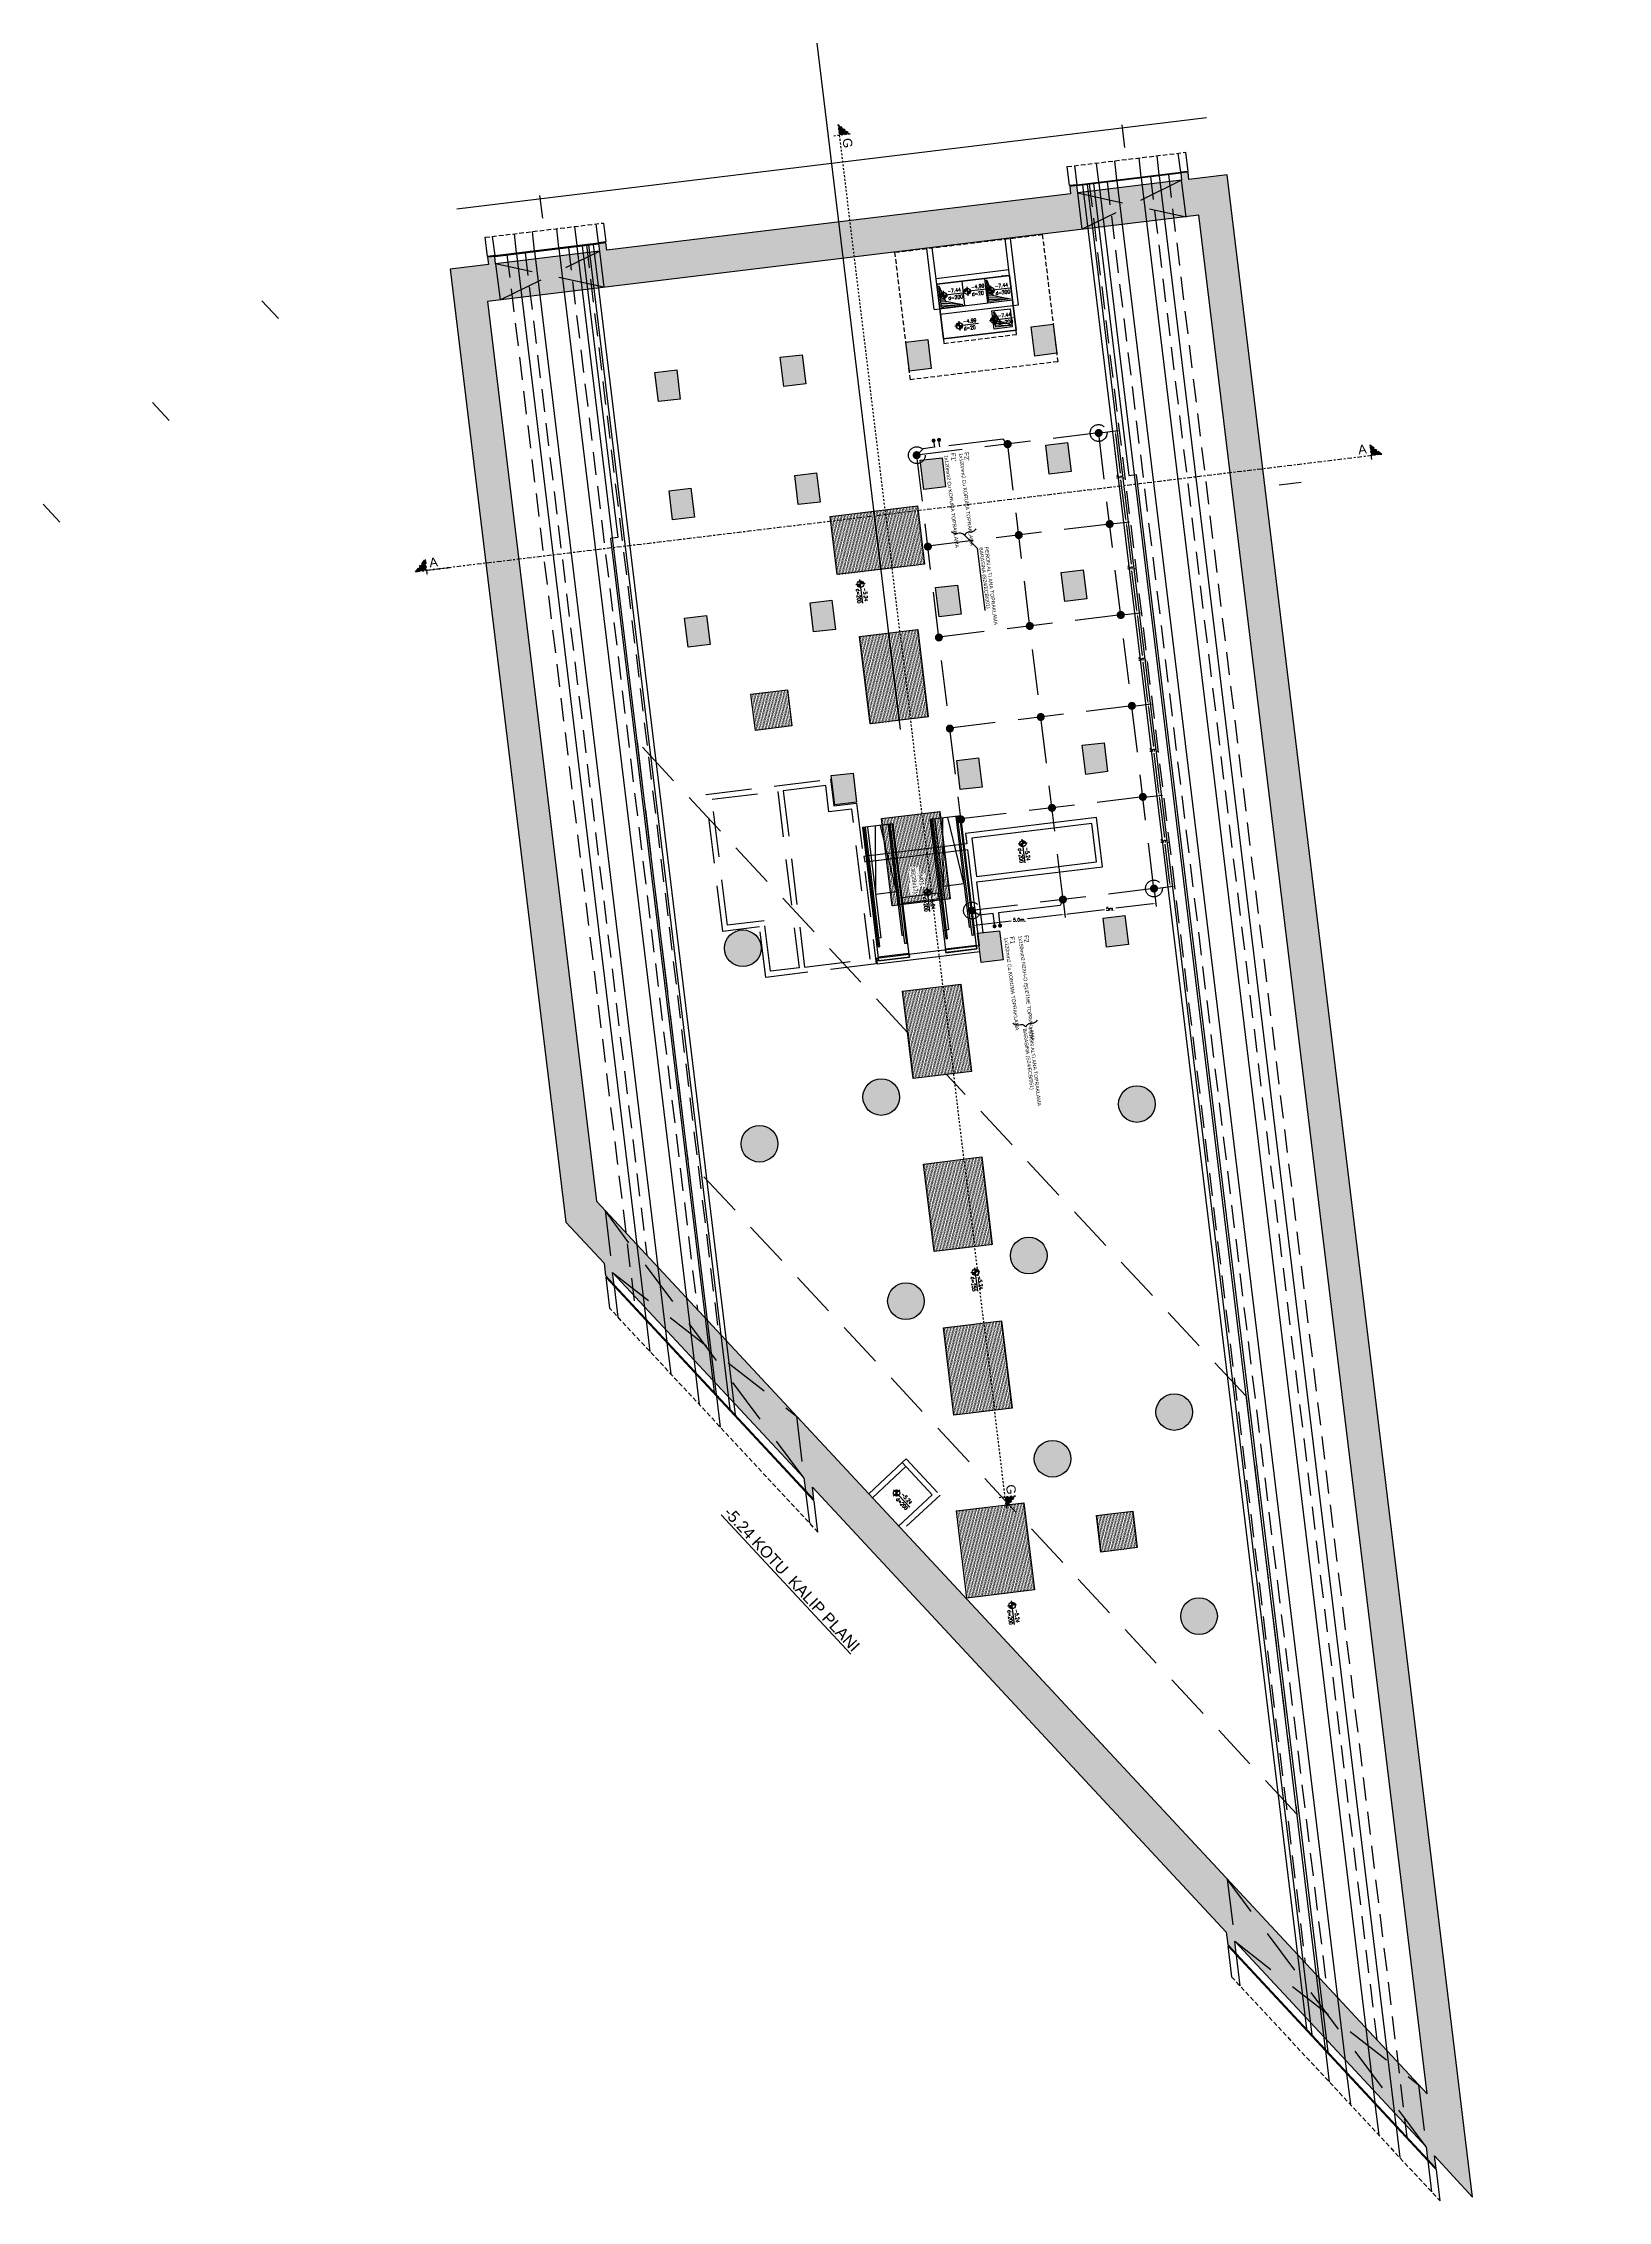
# Model space of a CAD drawing. Header units: metres. Extents: x 400413 to 400858, y 4543778 to 4544107.
# Drawn here: x 400412.5 to 400497.9, y 4543989.3 to 4544107.1 of the extents above; entities that cross this region are included whole.
import ezdxf
from ezdxf.enums import TextEntityAlignment as Align

# ---------------------------------------------------------------- set-up
doc = ezdxf.new("R2010")
doc.units = ezdxf.units.M
for name, pattern in [('CENTER', [2, 1.25, -0.25, 0.25, -0.25]), ('CIZGI', [0.4, 0.25, -0.15]), ('CONTINU', [0]), ('Dash dot dot', [1.8, 0.6, -0.4, 0, -0.4, 0, -0.4]), ('DASHDOT2', [0.5, 0.25, -0.125, 0, -0.125]), ('DASHED', [0.75, 0.5, -0.25]), ('HIDDEN', [0.375, 0.25, -0.125])]:
    doc.linetypes.add(name, pattern=pattern)
for name, color, linetype in [('boşluk prota', 2, 'Continuous'), ('boşluk taraması prota', 252, 'Continuous'), ('görünüş prota', 4, 'Continuous'), ('kesik prota', 2, 'CIZGI'), ('kesit tarama prota', 252, 'Continuous'), ('kiriş prota', 6, 'Continuous'), ('kolon prota', 1, 'Continuous'), ('kolon tarama prota', 252, 'Continuous'), ('merdiven prota', 2, 'Continuous'), ('perde prota', 1, 'Continuous'), ('PRT-AL-TUNEL_EKSENI', 14, 'DASHDOT2'), ('PRT-EL-EL1', 2, 'Continuous'), ('PRT-EL-PRZ', 43, 'Continuous'), ('prt-s-taxis', 7, 'Continuous'), ('skesit prota', 7, 'Continuous'), ('st-s_kolon tarama', 252, 'Continuous'), ('st-s_level (kot)', 6, 'Continuous'), ('st-s_levelmark (kot işareti)', 4, 'Continuous'), ('st_s_ölçü', 4, 'Continuous'), ('temel prota', 6, 'Continuous'), ('tkesit prota', 7, 'Continuous'), ('tplan prota', 7, 'Continuous'), ('YP-EL-EL1', 2, 'Continuous'), ('YP-EL-topraklama', 1, 'Continuous')]:
    doc.layers.add(name, color=color, linetype=linetype)
doc.styles.add('Arial', font='arial.ttf')
doc.styles.add('OLCU', font='romanstw.shx')
doc.styles.add('PRT-MI-a_Arial', font='arial.ttf', dxfattribs={"height": 30})
doc.styles.add('PRT-MI-a_Arial-100(250)', font='arial.ttf', dxfattribs={"height": 25})
doc.styles.get("Standard").update_dxf_attribs({"font": 'simplex.shx'})
doc.styles.add('Y1', font='arial.ttf', dxfattribs={"width": 0.8, "height": 40})
doc.dimstyles.get("Standard").update_dxf_attribs({"dimtxt": 0.18, "dimasz": 0.18, "dimexe": 0.18, "dimexo": 0.0625, "dimgap": 0.09, "dimtad": 0, "dimtih": 1, "dimtoh": 1, "dimdec": 4, "dimzin": 0, "dimdsep": 46, "dimtxsty": 'Standard', "dimcen": 0.09, "dimadec": 0, "dimazin": 0, "dimtfac": 1, "dimtdec": 4, "dimtofl": 0, "dimtmove": 0, "dimatfit": 3, "dimfxl": 1, "dimtolj": 1, "dimtzin": 0, "dimarcsym": 0})
pattern_1 = [(276.92399, (400442.53656, 4544096.09206), (0.08358054, -0.0298292), [0, -0.079375])]

# ---------------------------------------------------------------- blocks, each defined once
blk = doc.blocks.new('yürüyen mer 1')
at = {"color": 253}
blk.add_lwpolyline([(-120, 35), (-120, 205)], dxfattribs=at)
at = {"layer": 'st_s_ölçü', "color": 252, "ltscale": 0.1}
blk.add_line((-831, 205), (-831, 35), dxfattribs=at)
for points in [[(-120, 205), (-852, 205), (-852, 35), (-120, 35)], [(-120, 197), (-776, 197), (-776, 188), (-120, 188)], [(-729, 205), (-729, 197)], [(-120, 177), (-729, 177), (-729, 188)], [(-120, 135), (-489, 177), (-489, 62), (-120, 105)], [(-120, 42), (-776, 42), (-776, 52), (-120, 52)], [(-120, 62), (-729, 62), (-729, 52)], [(-729, 35), (-729, 42)]]:
    blk.add_lwpolyline(points, dxfattribs=at)
blk = doc.blocks.new('PLAN_KOT')
at = {"layer": 'st-s_levelmark (kot işareti)'}
h = blk.add_hatch(color=256, dxfattribs=at)
h.paths.add_polyline_path([(0, 18, 0.414214), (-18, 0), (0, 0)])
h.paths.add_polyline_path([(18, 0), (0, 0), (0, -18, 0.414214)])
for p, q in [((105, 0), (-25, 0)), ((0, 25), (0, -25))]:
    blk.add_line(p, q, dxfattribs=at)
blk.add_circle((0, 0), 17.5, dxfattribs=at)
at = {"layer": 'st-s_level (kot)', "color": 6, "style": 'OLCU', "width": 0.8}
for tag, p in [('KOT', (23, 10)), ('DÖŞEME_KALINLIĞI', (23, -28))]:
    blk.add_attdef(tag, p, '', height=20, dxfattribs=at)
blk = doc.blocks.new('Stair_Anotation')
at = {"color": 0, "style": 'PRT-MI-a_Arial'}
blk.add_attdef('M.ADI', text='', height=0.2, dxfattribs=at).set_placement((0, 0), align=Align.BOTTOM_CENTER)
blk.add_attdef('BAS.SAYI-(EN-RIHT)', text='', height=0.2, dxfattribs=at).set_placement((0, -0.08), align=Align.TOP_CENTER)
blk = doc.blocks.new('*D78')
at = {"layer": 'Defpoints', "color": 0, "transparency": 16777216}
for p in [(400473.14, 4544060.94), (400468.18, 4544060.34), (400468.28, 4544059.53)]:
    blk.add_point(p, dxfattribs=at)
at = {"layer": 'PRT-EL-PRZ', "color": 0, "lineweight": -2, "transparency": 16777216}
for p, q in [((400473.15, 4544060.88), (400473.26, 4544059.95)), ((400468.19, 4544060.28), (400468.3, 4544059.35)), ((400468.46, 4544059.55), (400470.45, 4544059.79)), ((400473.06, 4544060.11), (400471.07, 4544059.87))]:
    blk.add_line(p, q, dxfattribs=at)
at = {"layer": 'PRT-EL-PRZ', "color": 0, "transparency": 16777216}
for points in [[(400468.45, 4544059.58), (400468.46, 4544059.52), (400468.28, 4544059.53)], [(400473.06, 4544060.14), (400473.07, 4544060.08), (400473.24, 4544060.13)]]:
    blk.add_solid(points, dxfattribs=at)
at = {"layer": 'PRT-EL-PRZ', "color": 0, "transparency": 16777216, "insert": (400470.76, 4544059.83), "char_height": 0.18, "attachment_point": 5}
blk.add_mtext('\\A1;5m.', dxfattribs=at)
blk = doc.blocks.new('*D79')
at = {"layer": 'Defpoints', "color": 0, "transparency": 16777216}
for p in [(400470.73, 4544080.83), (400471.33, 4544075.86), (400472.22, 4544075.97)]:
    blk.add_point(p, dxfattribs=at)
at = {"layer": 'PRT-EL-PRZ', "color": 0, "lineweight": -2, "transparency": 16777216}
for p, q in [((400470.79, 4544080.84), (400471.8, 4544080.96)), ((400471.64, 4544080.76), (400471.9, 4544078.64)), ((400472.2, 4544076.15), (400471.94, 4544078.28)), ((400471.39, 4544075.87), (400472.4, 4544075.99))]:
    blk.add_line(p, q, dxfattribs=at)
at = {"layer": 'PRT-EL-PRZ', "color": 0, "transparency": 16777216}
for points in [[(400471.67, 4544080.77), (400471.61, 4544080.76), (400471.62, 4544080.94)], [(400472.23, 4544076.15), (400472.17, 4544076.14), (400472.22, 4544075.97)]]:
    blk.add_solid(points, dxfattribs=at)
at = {"layer": 'PRT-EL-PRZ', "color": 0, "transparency": 16777216, "insert": (400471.92, 4544078.46), "char_height": 0.18, "attachment_point": 5}
blk.add_mtext('\\A1;5m.', dxfattribs=at)
blk = doc.blocks.new('*D80')
at = {"layer": 'Defpoints', "color": 0, "transparency": 16777216}
for p in [(400472.54, 4544065.91), (400473.14, 4544060.94), (400474.03, 4544061.05)]:
    blk.add_point(p, dxfattribs=at)
at = {"layer": 'PRT-EL-PRZ', "color": 0, "lineweight": -2, "transparency": 16777216}
for p, q in [((400472.6, 4544065.92), (400473.61, 4544066.04)), ((400473.45, 4544065.84), (400473.71, 4544063.72)), ((400474.01, 4544061.23), (400473.75, 4544063.36)), ((400473.2, 4544060.95), (400474.21, 4544061.07))]:
    blk.add_line(p, q, dxfattribs=at)
at = {"layer": 'PRT-EL-PRZ', "color": 0, "transparency": 16777216}
for points in [[(400473.48, 4544065.85), (400473.42, 4544065.84), (400473.43, 4544066.02)], [(400474.04, 4544061.23), (400473.98, 4544061.23), (400474.03, 4544061.05)]]:
    blk.add_solid(points, dxfattribs=at)
at = {"layer": 'PRT-EL-PRZ', "color": 0, "transparency": 16777216, "insert": (400473.73, 4544063.54), "char_height": 0.18, "attachment_point": 5}
blk.add_mtext('\\A1;5m.', dxfattribs=at)
blk = doc.blocks.new('*D81')
at = {"layer": 'Defpoints', "color": 0, "transparency": 16777216}
for p in [(400471.33, 4544075.86), (400472.83, 4544071), (400471.93, 4544070.89)]:
    blk.add_point(p, dxfattribs=at)
at = {"layer": 'PRT-EL-PRZ', "color": 0, "lineweight": -2, "transparency": 16777216}
for p, q in [((400471.39, 4544075.87), (400472.4, 4544075.99)), ((400472.24, 4544075.79), (400472.5, 4544073.66)), ((400472.8, 4544071.17), (400472.55, 4544073.3)), ((400472, 4544070.9), (400473, 4544071.02))]:
    blk.add_line(p, q, dxfattribs=at)
at = {"layer": 'PRT-EL-PRZ', "color": 0, "transparency": 16777216}
for points in [[(400472.27, 4544075.79), (400472.21, 4544075.79), (400472.22, 4544075.97)], [(400472.83, 4544071.18), (400472.77, 4544071.17), (400472.83, 4544071)]]:
    blk.add_solid(points, dxfattribs=at)
at = {"layer": 'PRT-EL-PRZ', "color": 0, "transparency": 16777216, "insert": (400472.52, 4544073.48), "char_height": 0.18, "attachment_point": 5}
blk.add_mtext('\\A1;5m.', dxfattribs=at)
blk = doc.blocks.new('*D82')
at = {"layer": 'Defpoints', "color": 0, "transparency": 16777216}
for p in [(400471.93, 4544070.89), (400472.54, 4544065.91), (400473.43, 4544066.02)]:
    blk.add_point(p, dxfattribs=at)
at = {"layer": 'PRT-EL-PRZ', "color": 0, "lineweight": -2, "transparency": 16777216}
for p, q in [((400472, 4544070.9), (400473, 4544071.02)), ((400472.85, 4544070.82), (400473.11, 4544068.69)), ((400473.41, 4544066.2), (400473.15, 4544068.33)), ((400472.6, 4544065.92), (400473.61, 4544066.04))]:
    blk.add_line(p, q, dxfattribs=at)
at = {"layer": 'PRT-EL-PRZ', "color": 0, "transparency": 16777216}
for points in [[(400472.88, 4544070.82), (400472.82, 4544070.81), (400472.83, 4544071)], [(400473.44, 4544066.21), (400473.38, 4544066.2), (400473.43, 4544066.02)]]:
    blk.add_solid(points, dxfattribs=at)
at = {"layer": 'PRT-EL-PRZ', "color": 0, "transparency": 16777216, "insert": (400473.13, 4544068.51), "char_height": 0.18, "attachment_point": 5}
blk.add_mtext('\\A1;5m.', dxfattribs=at)
blk = doc.blocks.new('*D83')
at = {"layer": 'Defpoints', "color": 0, "transparency": 16777216}
for p in [(400463.22, 4544059.74), (400468.18, 4544060.34), (400463.31, 4544058.92)]:
    blk.add_point(p, dxfattribs=at)
at = {"layer": 'PRT-EL-PRZ', "color": 0, "lineweight": -2, "transparency": 16777216}
for p, q in [((400463.22, 4544059.67), (400463.34, 4544058.75)), ((400468.1, 4544059.51), (400466.24, 4544059.28)), ((400468.19, 4544060.28), (400468.3, 4544059.35)), ((400463.49, 4544058.95), (400465.35, 4544059.17))]:
    blk.add_line(p, q, dxfattribs=at)
at = {"layer": 'PRT-EL-PRZ', "color": 0, "transparency": 16777216}
for points in [[(400468.09, 4544059.54), (400468.1, 4544059.48), (400468.28, 4544059.53)], [(400463.49, 4544058.98), (400463.5, 4544058.92), (400463.31, 4544058.92)]]:
    blk.add_solid(points, dxfattribs=at)
at = {"layer": 'PRT-EL-PRZ', "color": 0, "transparency": 16777216, "insert": (400465.8, 4544059.23), "char_height": 0.18, "attachment_point": 5}
blk.add_mtext('\\A1;5.0m.', dxfattribs=at)
blk = doc.blocks.new('A$Cb42c5296')
at = {"layer": 'kesit tarama prota'}
h = blk.add_hatch(color=256, dxfattribs=at)
h.dxf.hatch_style = 1
h.paths.add_polyline_path([(-34, 173), (-118, 160), (-69, 125)])
h = blk.add_hatch(color=256, dxfattribs=at)
h.dxf.hatch_style = 1
h.paths.add_polyline_path([(6023, -4228), (6037, -4311), (5988, -4276)])
at = {"layer": 'skesit prota', "linetype": 'CENTER', "ltscale": 0.2}
for p, q in [((-118, 160), (-34, 173)), ((-34, 173), (-87, 100)), ((6023, -4228), (5970, -4300)), ((6037, -4311), (6023, -4228))]:
    blk.add_line(p, q, dxfattribs=at)
blk.add_lwpolyline([(-118, 160), (6037, -4311)], dxfattribs=at)
blk.add_lwpolyline([(-118, 160), (6037, -4311)], dxfattribs=at)
at = {"layer": 'tkesit prota', "style": 'Arial'}
for p in [(-44, 125), (5944, -4226)]:
    blk.add_text('G', height=50, rotation=324, dxfattribs=at).set_placement(p)
blk = doc.blocks.new('*D84')
at = {"layer": 'Defpoints', "color": 0, "transparency": 16777216}
for p in [(400470.12, 4544085.8), (400470.73, 4544080.83), (400471.62, 4544080.94)]:
    blk.add_point(p, dxfattribs=at)
at = {"layer": 'PRT-EL-PRZ', "color": 0, "lineweight": -2, "transparency": 16777216}
for p, q in [((400470.19, 4544085.8), (400471.19, 4544085.93)), ((400471.04, 4544085.73), (400471.3, 4544083.6)), ((400471.6, 4544081.12), (400471.34, 4544083.24)), ((400470.79, 4544080.84), (400471.8, 4544080.96))]:
    blk.add_line(p, q, dxfattribs=at)
at = {"layer": 'PRT-EL-PRZ', "color": 0, "transparency": 16777216}
for points in [[(400471.07, 4544085.73), (400471.01, 4544085.72), (400471.02, 4544085.91)], [(400471.63, 4544081.12), (400471.57, 4544081.12), (400471.62, 4544080.94)]]:
    blk.add_solid(points, dxfattribs=at)
at = {"layer": 'PRT-EL-PRZ', "color": 0, "transparency": 16777216, "insert": (400471.32, 4544083.42), "char_height": 0.18, "attachment_point": 5}
blk.add_mtext('\\A1;5m.', dxfattribs=at)

msp = doc.modelspace()

# ---------------------------------------------------------------- hatches: boundary and pattern name
at = {"layer": 'boşluk taraması prota', "ltscale": 2}
h = msp.add_hatch(dxfattribs=at)
h.set_pattern_fill('ANSI31', color=256, scale=0.03, angle=312.924, style=0)
h.set_pattern_definition([(357.923994, (399677.05333, 4544277.82387), (0.003450452, 0.095187483), [])])
h.paths.add_polyline_path([(400461.76, 4544093), (400462.67, 4544092.82), (400461.54, 4544092.67), (400461.4, 4544093.83)])
h = msp.add_hatch(dxfattribs=at)
h.set_pattern_fill('ANSI31', color=256, scale=0.03, angle=312.924, style=0)
h.set_pattern_definition([(357.923994, (399679.65918, 4544278.14032), (0.003450452, 0.095187483), [])])
h.paths.add_polyline_path([(400464.37, 4544093.31), (400465.27, 4544093.13), (400464.14, 4544092.98), (400464, 4544094.15)])
h = msp.add_hatch(dxfattribs=at)
h.set_pattern_fill('ANSI31', color=256, scale=0.03, angle=312.924, style=0)
h.set_pattern_definition([(357.923994, (399680.02139, 4544276.73373), (0.003450452, 0.095187483), [])])
h.paths.add_polyline_path([(400464.73, 4544091.91), (400465.4, 4544091.68), (400464.51, 4544091.58), (400464.4, 4544092.42)])
at = {"layer": 'kesit tarama prota'}
h = msp.add_hatch(color=256, dxfattribs=at)
h.dxf.hatch_style = 1
h.paths.add_polyline_path([(400484.92, 4544085.15), (400485.58, 4544084.63), (400484.99, 4544084.56)])
h = msp.add_hatch(color=256, dxfattribs=at)
h.dxf.hatch_style = 1
h.paths.add_polyline_path([(400433.38, 4544078.9), (400432.85, 4544078.23), (400433.45, 4544078.3)])
at = {"layer": 'kolon tarama prota'}
h = msp.add_hatch(color=256, dxfattribs=at)
h.dxf.hatch_style = 1
h.paths.add_polyline_path([(400468.99, 4544098.9), (400468.94, 4544099.3), (400468.55, 4544099.25), (400468.59, 4544098.85), (400443.28, 4544095.78), (400443.23, 4544096.18), (400442.83, 4544096.13), (400442.88, 4544095.73), (400437.22, 4544095.04), (400437.18, 4544095.44), (400436.78, 4544095.39), (400436.83, 4544095), (400434.74, 4544094.74), (400441.06, 4544042.73), (400443.14, 4544040.49), (400443.22, 4544039.82), (400443.69, 4544039.32), (400443.6, 4544039.99), (400454.04, 4544028.77), (400454.12, 4544028.09), (400454.59, 4544027.6), (400454.51, 4544028.27), (400477.09, 4544003.99), (400477.17, 4544003.32), (400477.63, 4544002.82), (400477.55, 4544003.49), (400487.99, 4543992.27), (400488.07, 4543991.59), (400488.54, 4543991.09), (400488.45, 4543991.77), (400490.53, 4543989.53), (400477.13, 4544099.89), (400475.05, 4544099.64), (400475, 4544100.03), (400474.6, 4544099.99), (400474.65, 4544099.59)])
h.paths.add_polyline_path([(400488.04, 4543995.16), (400475.59, 4544097.69), (400436.77, 4544092.97), (400442.73, 4544043.87)], flags=16)
h = msp.add_hatch(color=256, dxfattribs=at)
h.dxf.hatch_style = 1
h.paths.add_polyline_path([(400467.65, 4544091.74), (400467.84, 4544090.15), (400466.65, 4544090), (400466.45, 4544091.59)])
h = msp.add_hatch(color=256, dxfattribs=at)
h.dxf.hatch_style = 1
h.paths.add_polyline_path([(400453.95, 4544090.07), (400454.14, 4544088.49), (400452.95, 4544088.34), (400452.75, 4544089.93)])
h = msp.add_hatch(color=256, dxfattribs=at)
h.dxf.hatch_style = 1
h.paths.add_polyline_path([(400460.8, 4544090.91), (400460.99, 4544089.32), (400459.8, 4544089.17), (400459.6, 4544090.76)])
h = msp.add_hatch(color=256, dxfattribs=at)
h.dxf.hatch_style = 1
h.paths.add_polyline_path([(400447.1, 4544089.24), (400447.29, 4544087.65), (400446.1, 4544087.51), (400445.9, 4544089.1)])
h = msp.add_hatch(color=256, dxfattribs=at)
h.dxf.hatch_style = 1
h.paths.add_polyline_path([(400468.43, 4544085.28), (400468.62, 4544083.7), (400467.43, 4544083.55), (400467.24, 4544085.14)])
h = msp.add_hatch(color=256, dxfattribs=at)
h.dxf.hatch_style = 1
h.paths.add_polyline_path([(400461.58, 4544084.45), (400461.77, 4544082.86), (400460.58, 4544082.72), (400460.39, 4544084.31)])
h = msp.add_hatch(color=256, dxfattribs=at)
h.dxf.hatch_style = 1
h.paths.add_polyline_path([(400447.88, 4544082.79), (400448.07, 4544081.2), (400446.88, 4544081.06), (400446.69, 4544082.64)])
h = msp.add_hatch(color=256, dxfattribs=at)
h.dxf.hatch_style = 1
h.paths.add_polyline_path([(400454.73, 4544083.62), (400454.92, 4544082.03), (400453.73, 4544081.89), (400453.54, 4544083.48)])
h = msp.add_hatch(dxfattribs=at)
h.set_pattern_fill('DOTS', color=256, scale=0.05, angle=312.924)
h.set_pattern_definition(pattern_1)
h.paths.add_polyline_path([(400460.62, 4544078.65), (400460.24, 4544081.82), (400455.47, 4544081.24), (400455.86, 4544078.07)])
h = msp.add_hatch(color=256, dxfattribs=at)
h.dxf.hatch_style = 1
h.paths.add_polyline_path([(400469.27, 4544078.34), (400469.47, 4544076.75), (400468.27, 4544076.6), (400468.08, 4544078.19)])
h = msp.add_hatch(color=256, dxfattribs=at)
h.dxf.hatch_style = 1
h.paths.add_polyline_path([(400462.42, 4544077.5), (400462.62, 4544075.92), (400461.42, 4544075.77), (400461.23, 4544077.36)])
h = msp.add_hatch(color=256, dxfattribs=at)
h.dxf.hatch_style = 1
h.paths.add_polyline_path([(400448.72, 4544075.84), (400448.92, 4544074.25), (400447.73, 4544074.11), (400447.53, 4544075.7)])
h = msp.add_hatch(color=256, dxfattribs=at)
h.dxf.hatch_style = 1
h.paths.add_polyline_path([(400455.57, 4544076.67), (400455.77, 4544075.08), (400454.57, 4544074.94), (400454.38, 4544076.53)])
h = msp.add_hatch(dxfattribs=at)
h.set_pattern_fill('DOTS', color=256, scale=0.05, angle=312.924)
h.set_pattern_definition(pattern_1)
h.paths.add_polyline_path([(400460.83, 4544070.31), (400460.25, 4544075.07), (400457.07, 4544074.69), (400457.65, 4544069.92)])
h = msp.add_hatch(color=256, dxfattribs=at)
h.dxf.hatch_style = 1
h.paths.add_polyline_path([(400470.42, 4544068.9), (400470.61, 4544067.32), (400469.42, 4544067.17), (400469.23, 4544068.76)])
h = msp.add_hatch(color=256, dxfattribs=at)
h.dxf.hatch_style = 1
h.paths.add_polyline_path([(400463.57, 4544068.07), (400463.76, 4544066.48), (400462.57, 4544066.34), (400462.38, 4544067.93)])
h = msp.add_hatch(color=256, dxfattribs=at)
h.dxf.hatch_style = 1
h.paths.add_polyline_path([(400456.72, 4544067.24), (400456.91, 4544065.65), (400455.72, 4544065.51), (400455.53, 4544067.1)])
h = msp.add_hatch(dxfattribs=at)
h.set_pattern_fill('DOTS', color=256, scale=0.05, angle=312.924)
h.set_pattern_definition(pattern_1)
h.paths.add_polyline_path([(400462.03, 4544060.38), (400461.46, 4544065.15), (400458.28, 4544064.76), (400458.86, 4544060)])
h = msp.add_hatch(color=256, dxfattribs=at)
h.dxf.hatch_style = 1
h.paths.add_polyline_path([(400471.56, 4544059.47), (400471.76, 4544057.89), (400470.56, 4544057.74), (400470.37, 4544059.33)])
h = msp.add_hatch(color=256, dxfattribs=at)
h.dxf.hatch_style = 1
edge = h.paths.add_edge_path()
edge.add_arc((400450.71, 4544057.68), 1, 312.924, 672.924)
h = msp.add_hatch(color=256, dxfattribs=at)
h.dxf.hatch_style = 1
h.paths.add_polyline_path([(400464.71, 4544058.64), (400464.91, 4544057.05), (400463.72, 4544056.91), (400463.52, 4544058.5)])
h = msp.add_hatch(dxfattribs=at)
h.set_pattern_fill('DOTS', color=256, scale=0.05, angle=312.924)
h.set_pattern_definition(pattern_1)
h.paths.add_polyline_path([(400463.18, 4544050.95), (400462.6, 4544055.72), (400459.42, 4544055.33), (400460, 4544050.57)])
h = msp.add_hatch(color=256, dxfattribs=at)
h.dxf.hatch_style = 1
edge = h.paths.add_edge_path()
edge.add_arc((400458.26, 4544049.56), 1, 312.924, 672.924)
h = msp.add_hatch(color=256, dxfattribs=at)
h.dxf.hatch_style = 1
edge = h.paths.add_edge_path()
edge.add_arc((400472.21, 4544049.18), 1, 312.924, 672.924)
h = msp.add_hatch(color=256, dxfattribs=at)
h.dxf.hatch_style = 1
edge = h.paths.add_edge_path()
edge.add_arc((400451.62, 4544047.01), 1, 312.924, 672.924)
h = msp.add_hatch(dxfattribs=at)
h.set_pattern_fill('DOTS', color=256, scale=0.05, angle=312.924)
h.set_pattern_definition(pattern_1)
h.paths.add_polyline_path([(400464.32, 4544041.52), (400463.75, 4544046.29), (400460.57, 4544045.9), (400461.15, 4544041.13)])
h = msp.add_hatch(color=256, dxfattribs=at)
h.dxf.hatch_style = 1
edge = h.paths.add_edge_path()
edge.add_arc((400466.31, 4544040.91), 1, 312.924, 672.924)
h = msp.add_hatch(color=256, dxfattribs=at)
h.dxf.hatch_style = 1
edge = h.paths.add_edge_path()
edge.add_arc((400459.61, 4544038.42), 1, 312.924, 672.924)
h = msp.add_hatch(dxfattribs=at)
h.set_pattern_fill('DOTS', color=256, scale=0.05, angle=312.924)
h.set_pattern_definition(pattern_1)
h.paths.add_polyline_path([(400465.41, 4544032.59), (400464.83, 4544037.35), (400461.65, 4544036.97), (400462.23, 4544032.2)])
h = msp.add_hatch(color=256, dxfattribs=at)
h.dxf.hatch_style = 1
edge = h.paths.add_edge_path()
edge.add_arc((400474.25, 4544032.37), 1, 312.924, 672.924)
h = msp.add_hatch(color=256, dxfattribs=at)
h.dxf.hatch_style = 1
edge = h.paths.add_edge_path()
edge.add_arc((400467.61, 4544029.82), 1, 312.924, 672.924)
h = msp.add_hatch(dxfattribs=at)
h.set_pattern_fill('DOTS', color=256, scale=0.05, angle=312.924)
h.set_pattern_definition(pattern_1)
h.paths.add_polyline_path([(400466.62, 4544022.66), (400466.04, 4544027.42), (400462.36, 4544026.98), (400462.94, 4544022.21)])
h = msp.add_hatch(color=256, dxfattribs=at)
h.dxf.hatch_style = 1
edge = h.paths.add_edge_path()
edge.add_arc((400475.6, 4544021.23), 1, 312.924, 672.924)
at = {"layer": 'st-s_kolon tarama', "ltscale": 0.001}
h = msp.add_hatch(dxfattribs=at)
h.set_pattern_fill('DOTS', color=256, scale=0.05, angle=312.924)
h.set_pattern_definition([(276.924, (400448.67714, 4544099.85599), (0.08358054, -0.0298292), [0, -0.079375])])
h.paths.add_polyline_path([(400453.38, 4544069.81), (400453.14, 4544071.79), (400451.15, 4544071.55), (400451.4, 4544069.57)])
h = msp.add_hatch(dxfattribs=at)
h.set_pattern_fill('DOTS', color=256, scale=0.05, angle=312.924)
h.set_pattern_definition([(276.92399, (400461.92401, 4544101.49428), (0.08358054, -0.0298292), [0, -0.079375])])
h.paths.add_polyline_path([(400472.22, 4544024.97), (400471.98, 4544026.96), (400470, 4544026.72), (400470.24, 4544024.73)])

# ---------------------------------------------------------------- linework, layer by layer
for p, q in [((400454.75, 4544107.08), (400459.3, 4544069.62)), ((400435.1, 4544098.04), (400476, 4544103.01))]:
    msp.add_line(p, q)
at = {"layer": 'boşluk prota', "ltscale": 0.05}
for points in [[(400461.76, 4544093), (400462.71, 4544092.81), (400461.54, 4544092.67), (400461.4, 4544093.83)], [(400464.37, 4544093.31), (400465.31, 4544093.12), (400464.14, 4544092.98), (400464, 4544094.15)], [(400464.73, 4544091.91), (400465.4, 4544091.68), (400464.51, 4544091.58), (400464.4, 4544092.42)]]:
    msp.add_lwpolyline(points, close=True, dxfattribs=at)
at = {"layer": 'görünüş prota'}
msp.add_lwpolyline([(400462.65, 4544094.09), (400463.89, 4544094.24)], dxfattribs=at)
at = {"layer": 'kesik prota', "ltscale": 10}
for points in [[(400468.99, 4544098.9), (400474.89, 4544097.6), (400474.65, 4544099.59), (400469.23, 4544096.92)], [(400437.22, 4544095.04), (400437.46, 4544093.06), (400442.88, 4544095.73), (400443.12, 4544093.75)], [(400443.19, 4544043.37), (400443.6, 4544039.99), (400453.63, 4544032.15), (400454.04, 4544028.77)], [(400477.55, 4544003.49), (400487.58, 4543995.65), (400487.99, 4543992.27), (400477.14, 4544006.87)]]:
    msp.add_lwpolyline(points, close=True, dxfattribs=at)
at = {"layer": 'kiriş prota'}
for points in [[(400461.15, 4544092.54), (400460.75, 4544095.87)], [(400461.29, 4544093.92), (400461.04, 4544095.91)], [(400465.26, 4544094.4), (400465.02, 4544096.39)], [(400465.75, 4544092.8), (400465.31, 4544096.42)], [(400465.22, 4544094.7), (400461.25, 4544094.22)], [(400465.26, 4544094.4), (400464.82, 4544094.35)]]:
    msp.add_lwpolyline(points, dxfattribs=at)
for points in [[(400461.29, 4544093.92), (400461.65, 4544090.94), (400465.62, 4544091.42), (400465.26, 4544094.4)], [(400462.65, 4544094.09), (400462.81, 4544092.75), (400461.45, 4544092.58), (400461.29, 4544093.92)], [(400463.89, 4544094.24), (400464.05, 4544092.9), (400465.42, 4544093.06), (400465.26, 4544094.4)], [(400465.29, 4544092.58), (400465.41, 4544091.59), (400464.42, 4544091.47), (400464.3, 4544092.46)]]:
    msp.add_lwpolyline(points, close=True, dxfattribs=at)
at = {"layer": 'kiriş prota', "linetype": 'HIDDEN'}
msp.add_lwpolyline([(400461.65, 4544090.94), (400461.68, 4544090.69), (400465.65, 4544091.18), (400465.62, 4544091.42)], dxfattribs=at)
at = {"layer": 'kolon prota'}
for points in [[(400467.65, 4544091.74), (400467.84, 4544090.15), (400466.65, 4544090), (400466.45, 4544091.59)], [(400453.95, 4544090.07), (400454.14, 4544088.49), (400452.95, 4544088.34), (400452.75, 4544089.93)], [(400460.8, 4544090.91), (400460.99, 4544089.32), (400459.8, 4544089.17), (400459.6, 4544090.76)], [(400447.1, 4544089.24), (400447.29, 4544087.65), (400446.1, 4544087.51), (400445.9, 4544089.1)], [(400468.43, 4544085.28), (400468.62, 4544083.7), (400467.43, 4544083.55), (400467.24, 4544085.14)], [(400461.58, 4544084.45), (400461.77, 4544082.86), (400460.58, 4544082.72), (400460.39, 4544084.31)], [(400447.88, 4544082.79), (400448.07, 4544081.2), (400446.88, 4544081.06), (400446.69, 4544082.64)], [(400454.73, 4544083.62), (400454.92, 4544082.03), (400453.73, 4544081.89), (400453.54, 4544083.48)], [(400469.27, 4544078.34), (400469.47, 4544076.75), (400468.27, 4544076.6), (400468.08, 4544078.19)], [(400462.42, 4544077.5), (400462.62, 4544075.92), (400461.42, 4544075.77), (400461.23, 4544077.36)], [(400448.72, 4544075.84), (400448.92, 4544074.25), (400447.73, 4544074.11), (400447.53, 4544075.7)], [(400455.57, 4544076.67), (400455.77, 4544075.08), (400454.57, 4544074.94), (400454.38, 4544076.53)], [(400470.42, 4544068.9), (400470.61, 4544067.32), (400469.42, 4544067.17), (400469.23, 4544068.76)], [(400463.57, 4544068.07), (400463.76, 4544066.48), (400462.57, 4544066.34), (400462.38, 4544067.93)], [(400456.72, 4544067.24), (400456.91, 4544065.65), (400455.72, 4544065.51), (400455.53, 4544067.1)], [(400471.56, 4544059.47), (400471.76, 4544057.89), (400470.56, 4544057.74), (400470.37, 4544059.33)], [(400464.71, 4544058.64), (400464.91, 4544057.05), (400463.72, 4544056.91), (400463.52, 4544058.5)]]:
    msp.add_lwpolyline(points, close=True, dxfattribs=at)
for centre in [(400450.71, 4544057.68), (400458.26, 4544049.56), (400472.21, 4544049.18), (400451.62, 4544047.01), (400466.31, 4544040.91), (400459.61, 4544038.42), (400474.25, 4544032.37), (400467.61, 4544029.82), (400475.6, 4544021.23)]:
    msp.add_circle(centre, 1, dxfattribs=at)
at = {"layer": 'kolon tarama prota', "linetype": 'HIDDEN'}
for p, q in [((400468.41, 4544100.34), (400474.87, 4544101.12)), ((400436.65, 4544096.48), (400443.1, 4544097.26))]:
    msp.add_line(p, q, dxfattribs=at)
at = {"layer": 'kolon tarama prota'}
for p, q in [((400469.99, 4544100.53), (400470.12, 4544099.49)), ((400470.98, 4544100.65), (400471.1, 4544099.61)), ((400472.31, 4544100.81), (400472.43, 4544099.77)), ((400473.29, 4544100.93), (400473.41, 4544099.89)), ((400470.13, 4544099.44), (400482.49, 4543997.59)), ((400471.11, 4544099.56), (400483.64, 4543996.36)), ((400472.44, 4544099.72), (400485.19, 4543994.69)), ((400473.42, 4544099.84), (400486.34, 4543993.46)), ((400440.54, 4544096.95), (400440.66, 4544095.92)), ((400441.52, 4544097.07), (400441.65, 4544096.03)), ((400438.23, 4544096.67), (400438.35, 4544095.63)), ((400439.21, 4544096.79), (400439.33, 4544095.75)), ((400440.67, 4544095.87), (400448.12, 4544034.55)), ((400441.65, 4544095.98), (400449.26, 4544033.32)), ((400438.36, 4544095.58), (400445.42, 4544037.46)), ((400439.34, 4544095.7), (400446.56, 4544036.22)), ((400445.43, 4544037.37), (400445.63, 4544035.68)), ((400446.57, 4544036.14), (400446.78, 4544034.45)), ((400448.13, 4544034.47), (400448.33, 4544032.78)), ((400449.27, 4544033.24), (400449.48, 4544031.55)), ((400482.5, 4543997.51), (400482.71, 4543995.82)), ((400483.65, 4543996.27), (400483.86, 4543994.59)), ((400485.2, 4543994.61), (400485.41, 4543992.92)), ((400486.35, 4543993.37), (400486.55, 4543991.68))]:
    msp.add_line(p, q, dxfattribs=at)
at = {"layer": 'kolon tarama prota', "linetype": 'HIDDEN', "ltscale": 5}
for p, q in [((400469.61, 4544099.38), (400481.4, 4544002.29)), ((400470.59, 4544099.5), (400482.55, 4544001.06)), ((400472.95, 4544099.79), (400485.3, 4543998.1)), ((400473.93, 4544099.9), (400486.94, 4543992.81)), ((400441.19, 4544095.93), (400448.23, 4544037.96)), ((400442.17, 4544096.05), (400449.37, 4544036.73)), ((400437.84, 4544095.52), (400444.82, 4544038.1)), ((400438.83, 4544095.64), (400445.47, 4544040.92))]:
    msp.add_line(p, q, dxfattribs=at)
at = {"layer": 'kolon tarama prota'}
for points in [[(400474.87, 4544101.12), (400474.99, 4544100.08), (400474.6, 4544100.04), (400474.47, 4544101.07)], [(400468.81, 4544100.39), (400468.94, 4544099.35), (400468.54, 4544099.3), (400468.41, 4544100.34)], [(400468.94, 4544099.35), (400474.6, 4544100.04)], [(400443.1, 4544097.26), (400443.23, 4544096.23), (400442.83, 4544096.18), (400442.7, 4544097.22)], [(400437.04, 4544096.53), (400437.17, 4544095.49), (400436.77, 4544095.44), (400436.65, 4544096.48)], [(400437.17, 4544095.49), (400442.83, 4544096.18)], [(400454.6, 4544027.51), (400443.23, 4544039.73)], [(400443.9, 4544037.54), (400443.7, 4544039.23), (400443.23, 4544039.73), (400443.44, 4544038.04)], [(400454.8, 4544025.82), (400454.6, 4544027.51), (400454.13, 4544028.01), (400454.34, 4544026.32)], [(400477.85, 4544001.05), (400477.64, 4544002.73), (400477.18, 4544003.23), (400477.38, 4544001.54)], [(400477.64, 4544002.73), (400488.08, 4543991.51)], [(400488.75, 4543989.32), (400488.55, 4543991.01), (400488.08, 4543991.51), (400488.29, 4543989.82)]]:
    msp.add_lwpolyline(points, dxfattribs=at)
at = {"layer": 'kolon tarama prota', "linetype": 'HIDDEN'}
for points in [[(400454.8, 4544025.82), (400443.44, 4544038.04)], [(400477.38, 4544001.54), (400488.75, 4543989.32)]]:
    msp.add_lwpolyline(points, dxfattribs=at)
at = {"layer": 'merdiven prota', "linetype": 'HIDDEN', "ltscale": 10}
for points in [[(400459.78, 4544057.35), (400459.8, 4544057.2), (400458.11, 4544057), (400458.1, 4544057.14)], [(400463.46, 4544057.79), (400463.47, 4544057.65), (400461.79, 4544057.44), (400461.77, 4544057.59)]]:
    msp.add_lwpolyline(points, dxfattribs=at)
at = {"layer": 'perde prota'}
for points in [[(400468.99, 4544098.9), (400468.94, 4544099.3), (400468.55, 4544099.25), (400468.59, 4544098.85), (400443.28, 4544095.78), (400443.23, 4544096.18), (400442.83, 4544096.13), (400442.88, 4544095.73), (400437.22, 4544095.04), (400437.18, 4544095.44), (400436.78, 4544095.39), (400436.83, 4544095), (400434.74, 4544094.74), (400441.06, 4544042.73), (400443.14, 4544040.49), (400443.22, 4544039.82), (400443.69, 4544039.32), (400443.6, 4544039.99), (400454.04, 4544028.77), (400454.12, 4544028.09), (400454.59, 4544027.6), (400454.51, 4544028.27), (400477.09, 4544003.99), (400477.17, 4544003.32), (400477.63, 4544002.82), (400477.55, 4544003.49), (400487.99, 4543992.27), (400488.07, 4543991.59), (400488.54, 4543991.09), (400488.45, 4543991.77), (400490.53, 4543989.53), (400477.13, 4544099.89), (400475.05, 4544099.64), (400475, 4544100.03), (400474.6, 4544099.99), (400474.65, 4544099.59), (400468.99, 4544098.9)], [(400468.99, 4544098.9), (400468.99, 4544098.9)], [(400437.22, 4544095.04), (400437.22, 4544095.04)], [(400437.22, 4544095.04), (400437.22, 4544095.04), (400437.22, 4544095.04)]]:
    msp.add_lwpolyline(points, dxfattribs=at)
msp.add_lwpolyline([(400488.04, 4543995.16), (400475.59, 4544097.69), (400436.77, 4544092.97), (400442.73, 4544043.87)], close=True, dxfattribs=at)
at = {"layer": 'perde prota', "linetype": 'HIDDEN', "ltscale": 10}
for points in [[(400451.96, 4544056.09), (400451.62, 4544058.85), (400449.61, 4544058.6), (400448.7, 4544066.07), (400455.5, 4544066.9), (400455.68, 4544065.45), (400456.92, 4544065.6), (400457.98, 4544056.83)], [(400456.66, 4544065.27), (400455.41, 4544065.12), (400455.24, 4544066.57), (400452.91, 4544066.28), (400454.08, 4544056.65), (400457.65, 4544057.09)]]:
    msp.add_lwpolyline(points, close=True, dxfattribs=at)
for points in [[(400452.61, 4544066.24), (400453.78, 4544056.62), (400452.22, 4544056.43), (400451.88, 4544059.18), (400449.87, 4544058.94), (400449.03, 4544065.81), (400452.61, 4544066.25)], [(400459.21, 4544026.15), (400461.04, 4544027.85), (400459.41, 4544029.61), (400459.63, 4544029.81), (400461.47, 4544027.84), (400459.42, 4544025.93)]]:
    msp.add_lwpolyline(points, dxfattribs=at)
at = {"layer": 'PRT-AL-TUNEL_EKSENI', "ltscale": 10}
for p, q in [((400471.56, 4544101.38), (400471.41, 4544102.62)), ((400439.79, 4544097.52), (400439.64, 4544098.76)), ((400424.47, 4544093.02), (400425.38, 4544092.04)), ((400418.5, 4544087.47), (400419.41, 4544086.49)), ((400479.97, 4544082.97), (400481.18, 4544083.11)), ((400412.53, 4544081.92), (400413.45, 4544080.94))]:
    msp.add_line(p, q, dxfattribs=at)
at = {"layer": 'PRT-EL-EL1', "color": 4, "linetype": 'Dash dot dot', "ltscale": 5}
for points in [[(400461.12, 4544085.39), (400461.16, 4544085.02), (400460.54, 4544084.94), (400460.2, 4544084.59)], [(400465.16, 4544085.18), (400464.92, 4544085.47), (400461.46, 4544085.05), (400461.41, 4544085.42)], [(400464.45, 4544058.88), (400464.36, 4544059.57), (400463.63, 4544059.48), (400463.21, 4544059.74)]]:
    msp.add_lwpolyline(points, dxfattribs=at)
at = {"layer": 'PRT-EL-EL1', "color": 4, "ltscale": 5}
msp.add_lwpolyline([(400468.18, 4544060.35), (400468.02, 4544060.01), (400464.66, 4544059.61), (400464.74, 4544058.92)], dxfattribs=at)
at = {"layer": 'skesit prota', "linetype": 'CENTER', "ltscale": 0.2}
for p, q in [((400484.92, 4544085.15), (400485.02, 4544084.26)), ((400485.58, 4544084.63), (400484.92, 4544085.15)), ((400485.58, 4544084.63), (400433.45, 4544078.3)), ((400432.85, 4544078.23), (400433.38, 4544078.9)), ((400432.85, 4544078.23), (400434.84, 4544078.47)), ((400433.38, 4544078.9), (400433.48, 4544078))]:
    msp.add_line(p, q, dxfattribs=at)
at = {"layer": 'skesit prota'}
msp.add_lwpolyline([(400459.41, 4544060.44), (400459.44, 4544060.15), (400461.43, 4544060.39), (400461.39, 4544060.69)], close=True, dxfattribs=at)
at = {"layer": 'temel prota'}
for p, q in [((400469.24, 4544099.34), (400481.46, 4543998.7)), ((400469.49, 4544099.37), (400481.75, 4543998.39)), ((400442.29, 4544096.06), (400450, 4544032.52)), ((400442.54, 4544096.09), (400450.29, 4544032.21)), ((400461.15, 4544092.54), (400465.42, 4544093.06)), ((400461.48, 4544092.28), (400465.75, 4544092.8))]:
    msp.add_line(p, q, dxfattribs=at)
at = {"layer": 'temel prota', "linetype": 'HIDDEN', "ltscale": 10}
for p, q in [((400444.94, 4544068.96), (400447.7, 4544046.16)), ((400480.93, 4544010.43), (400447.7, 4544046.16)), ((400478.17, 4544033.23), (400480.93, 4544010.43))]:
    msp.add_line(p, q, dxfattribs=at)
at = {"layer": 'temel prota'}
for points in [[(400468.94, 4544099.3), (400474.6, 4544099.99)], [(400469.84, 4544099.41), (400471.77, 4544083.48), (400472.17, 4544083.53), (400482.62, 4543997.46)], [(400437.18, 4544095.44), (400442.83, 4544096.13)], [(400441.94, 4544096.02), (400443.88, 4544080.09), (400443.48, 4544080.04), (400449.14, 4544033.46)], [(400465.26, 4544094.4), (400465.62, 4544091.42), (400461.65, 4544090.94), (400461.29, 4544093.92), (400465.26, 4544094.4)], [(400463.82, 4544058.53), (400463.48, 4544061.3), (400470.33, 4544062.13), (400470.01, 4544064.81), (400462.86, 4544063.94), (400462.93, 4544063.37)], [(400462.93, 4544063.37), (400457.32, 4544062.69), (400457.36, 4544062.39), (400462.97, 4544063.07), (400463.61, 4544057.81), (400458, 4544057.13), (400458.03, 4544056.83), (400463.64, 4544057.51)], [(400443.69, 4544039.32), (400454.12, 4544028.09)], [(400459.41, 4544029.61), (400457.58, 4544027.91)], [(400459.61, 4544029.39), (400457.78, 4544027.69)], [(400477.63, 4544002.82), (400488.07, 4543991.59)]]:
    msp.add_lwpolyline(points, dxfattribs=at)
at = {"layer": 'temel prota', "linetype": 'HIDDEN'}
msp.add_lwpolyline([(400467.05, 4544096.63), (400467.89, 4544089.69), (400459.85, 4544088.71), (400459.01, 4544095.66)], close=True, dxfattribs=at)
at = {"layer": 'temel prota'}
for points in [[(400460.24, 4544081.82), (400460.62, 4544078.65), (400455.86, 4544078.07), (400455.47, 4544081.24)], [(400460.25, 4544075.07), (400460.83, 4544070.31), (400457.65, 4544069.92), (400457.07, 4544074.69)], [(400453.14, 4544071.79), (400453.38, 4544069.81), (400451.4, 4544069.57), (400451.15, 4544071.55)], [(400461.46, 4544065.15), (400462.03, 4544060.38), (400458.86, 4544060), (400458.28, 4544064.76)], [(400463.45, 4544061.6), (400470, 4544062.39), (400469.75, 4544064.48), (400463.2, 4544063.68)], [(400462.6, 4544055.72), (400463.18, 4544050.95), (400460, 4544050.57), (400459.42, 4544055.33)], [(400463.75, 4544046.29), (400464.32, 4544041.52), (400461.15, 4544041.13), (400460.57, 4544045.9)], [(400464.83, 4544037.35), (400465.41, 4544032.59), (400462.23, 4544032.2), (400461.65, 4544036.97)], [(400466.04, 4544027.42), (400466.62, 4544022.66), (400462.94, 4544022.21), (400462.36, 4544026.98)], [(400471.98, 4544026.96), (400472.22, 4544024.97), (400470.24, 4544024.73), (400470, 4544026.72)]]:
    msp.add_lwpolyline(points, close=True, dxfattribs=at)
at = {"layer": 'temel prota', "linetype": 'HIDDEN', "ltscale": 10}
msp.add_lwpolyline([(400478.17, 4544033.23), (400461.83, 4544050.79), (400460, 4544050.57), (400459.7, 4544053.09), (400444.94, 4544068.96)], dxfattribs=at)
at = {"layer": 'YP-EL-EL1'}
for p, q in [((400462.8, 4544080.22), (400463.49, 4544079.51)), ((400463.49, 4544079.51), (400463.91, 4544076.11))]:
    msp.add_line(p, q, dxfattribs=at)
for points in [[(400463.42, 4544080.57), (400463.38, 4544080.51, -0.208631), (400463.21, 4544080.41), (400463.01, 4544080.38, 0.208631), (400462.84, 4544080.28), (400462.8, 4544080.22), (400462.74, 4544080.27, 0.208631), (400462.54, 4544080.33), (400462.35, 4544080.3, -0.208631), (400462.16, 4544080.36), (400462.1, 4544080.41)], [(400466.76, 4544053.75), (400466.72, 4544053.69, -0.208631), (400466.54, 4544053.59), (400466.35, 4544053.56, 0.208631), (400466.18, 4544053.46), (400466.13, 4544053.4), (400466.07, 4544053.45, 0.208631), (400465.88, 4544053.51), (400465.69, 4544053.48, -0.208631), (400465.5, 4544053.54), (400465.44, 4544053.59)]]:
    msp.add_lwpolyline(points, format="xyb", dxfattribs=at)
at = {"layer": 'YP-EL-topraklama', "color": 5, "linetype": 'DASHED', "ltscale": 5}
for p, q in [((400470.12, 4544085.8), (400460.2, 4544084.59)), ((400468.18, 4544060.34), (400465.16, 4544085.19)), ((400473.14, 4544060.94), (400470.12, 4544085.8)), ((400463.21, 4544059.74), (400460.2, 4544084.59)), ((400470.73, 4544080.83), (400460.8, 4544079.63)), ((400471.33, 4544075.87), (400461.4, 4544074.66)), ((400471.93, 4544070.91), (400462, 4544069.7)), ((400472.53, 4544065.94), (400462.61, 4544064.74)), ((400473.14, 4544060.94), (400463.21, 4544059.74))]:
    msp.add_line(p, q, dxfattribs=at)
at = {"layer": 'YP-EL-topraklama', "color": 3, "linetype": 'Continuous', "const_width": 0.11, "flags": 128}
for points in [[(400461.11, 4544085.33, 1), (400461.12, 4544085.44, 1)], [(400461.41, 4544085.37, 1), (400461.42, 4544085.48, 1)], [(400464.43, 4544058.93, -1), (400464.46, 4544058.83, -1)], [(400464.73, 4544058.97, -1), (400464.76, 4544058.86, -1)]]:
    msp.add_lwpolyline(points, format="xyb", close=True, dxfattribs=at)
at = {"layer": 'YP-EL-topraklama', "color": 3, "linetype": 'Continuous', "ltscale": 5, "const_width": 0.22, "flags": 128}
for points in [[(400465.05, 4544085.16, -1), (400465.27, 4544085.22, -1)], [(400470.02, 4544085.77, -1), (400470.23, 4544085.83, -1)], [(400460.09, 4544084.56, -1), (400460.3, 4544084.62, -1)], [(400465.66, 4544080.2, -1), (400465.87, 4544080.26, -1)], [(400470.62, 4544080.8, -1), (400470.83, 4544080.86, -1)], [(400460.7, 4544079.57, -1), (400460.91, 4544079.63, -1)], [(400471.22, 4544075.84, -1), (400471.44, 4544075.9, -1)], [(400461.3, 4544074.61, -1), (400461.51, 4544074.67, -1)], [(400466.26, 4544075.24, -1), (400466.47, 4544075.3, -1)], [(400471.83, 4544070.88, -1), (400472.04, 4544070.94, -1)], [(400461.9, 4544069.64, -1), (400462.11, 4544069.7, -1)], [(400466.86, 4544070.27, -1), (400467.07, 4544070.33, -1)], [(400467.47, 4544065.31, -1), (400467.68, 4544065.37, -1)], [(400472.43, 4544065.91, -1), (400472.64, 4544065.97, -1)], [(400462.51, 4544064.68, -1), (400462.72, 4544064.74, -1)], [(400468.07, 4544060.31, -1), (400468.28, 4544060.37, -1)], [(400473.04, 4544060.91, -1), (400473.25, 4544060.97, -1)], [(400463.11, 4544059.71, -1), (400463.32, 4544059.77, -1)]]:
    msp.add_lwpolyline(points, format="xyb", close=True, dxfattribs=at)
at = {"layer": 'YP-EL-topraklama', "color": 2, "linetype": 'DASHED', "ltscale": 5}
for centre in [(400470.12, 4544085.8), (400460.2, 4544084.59), (400473.14, 4544060.94), (400463.21, 4544059.74)]:
    msp.add_circle(centre, 0.459, dxfattribs=at)

# ---------------------------------------------------------------- block references
at = {"xscale": 0.00999999999996324, "yscale": 0.00999999999996324, "zscale": 0.00999999999996324, "rotation": 312.9239939776273}
msp.add_blockref('A$Cb42c5296', (400455.53, 4544100.69), dxfattribs=at)
at = {"layer": 'kolon tarama prota', "xscale": 0.009999999999963241, "yscale": 0.009999999999963241, "zscale": 0.009999999999963241, "rotation": 96.92399397764021}
for p in [(400459.12, 4544065.7), (400462.8, 4544066.14)]:
    msp.add_blockref('yürüyen mer 1', p, dxfattribs=at)
at = {"layer": 'prt-s-taxis'}
ref = msp.add_blockref('Stair_Anotation', (400460.27, 4544061.39), dxfattribs=dict(at, xscale=-1.124999999995865, yscale=1.124999999995864, zscale=1.124999999995864, rotation=276.9239939429929))
ref.add_attrib('M.ADI', 'M01', dxfattribs={"layer": '0', "color": 0, "height": 0.225, "rotation": 276.924, "style": 'PRT-MI-a_Arial'}).set_placement((400460.27, 4544061.39), align=Align.BOTTOM_CENTER)
ref.add_attrib('BAS.SAYI-(EN-RIHT)', '36(29x17)', dxfattribs={"layer": '0', "color": 0, "height": 0.225, "rotation": 276.924, "style": 'PRT-MI-a_Arial'}).set_placement((400460.18, 4544061.38), align=Align.TOP_CENTER)
at = {"layer": 'st-s_level (kot)', "linetype": 'CONTINU', "ltscale": 0.1}
for p, xscale, yscale, zscale, rotation, values in [((400461.67, 4544093.31), 0.00999999999996324, 0.00999999999996324, 0.00999999999996324, 6.923993977642461, {'KOT': '-7.44', 'DÖŞEME_KALINLIĞI': 'd=200'}), ((400462.96, 4544093.53), 0.00999999999996324, 0.00999999999996324, 0.00999999999996324, 6.923993977642461, {'KOT': '-4.99', 'DÖŞEME_KALINLIĞI': 'd=20'}), ((400464.25, 4544093.58), 0.00999999999996324, 0.00999999999996324, 0.00999999999996324, 6.923993977642461, {'KOT': '-7.44', 'DÖŞEME_KALINLIĞI': 'd=200'}), ((400464.41, 4544091.96), 0.00999999999996324, 0.00999999999996324, 0.00999999999996324, 6.923993977642461, {'KOT': '-7.44', 'DÖŞEME_KALINLIĞI': 'd=200'}), ((400462.52, 4544091.65), 0.00999999999996324, 0.00999999999996324, 0.00999999999996324, 6.923993977642461, {'KOT': '-4.99', 'DÖŞEME_KALINLIĞI': 'd=20'}), ((400457.13, 4544077.55), 0.009999999999963243, 0.009999999999963243, 0.009999999999963243, 276.9239939776462, {'KOT': '-5.24', 'DÖŞEME_KALINLIĞI': 'd=200'}), ((400465.98, 4544063.39), 0.009999999999963243, 0.009999999999963243, 0.009999999999963243, 276.9239939776462, {'KOT': '-5.24', 'DÖŞEME_KALINLIĞI': 'd=200'}), ((400460.79, 4544060.73), 0.009999999999963243, 0.009999999999963243, 0.009999999999963243, 276.9239939776462, {'KOT': '-5.24', 'DÖŞEME_KALINLIĞI': 'd=200'}), ((400463.4, 4544040), 0.009999999999963243, 0.009999999999963243, 0.009999999999963243, 276.9239939776462, {'KOT': '-5.24', 'DÖŞEME_KALINLIĞI': 'd=255'}), ((400459.1, 4544027.95), 0.00999999999996324, 0.00999999999996324, 0.00999999999996324, 312.9239939776273, {'KOT': '-5.24', 'DÖŞEME_KALINLIĞI': 'd=200'}), ((400465.4, 4544021.81), 0.009999999999963243, 0.009999999999963243, 0.009999999999963243, 276.9239939776462, {'KOT': '-5.24', 'DÖŞEME_KALINLIĞI': 'd=200'})]:
    msp.add_blockref('PLAN_KOT', p, dxfattribs=dict(at, xscale=xscale, yscale=yscale, zscale=zscale, rotation=rotation)).add_auto_attribs(values)

# ---------------------------------------------------------------- texts
at = {"layer": 'tkesit prota', "style": 'Arial'}
for p in [(400484.31, 4544084.63), (400433.63, 4544078.47)]:
    msp.add_text('A', height=0.5, rotation=6.924, dxfattribs=at).set_placement(p)
at = {"layer": 'tplan prota', "style": 'Arial'}
msp.add_text('%%U-5.24 KOTU  KALIP PLANI', height=0.625, rotation=312.924, dxfattribs=at).set_placement((400453.39, 4544023.25), align=Align.MIDDLE)
at = {"layer": 'YP-EL-EL1', "style": 'Y1', "width": 0.8}
for s, p in [('1x120mm2 Cu KORUMA TOPRAKLAMA', (400461.69, 4544084.59)), ('1x120mm2 Cu KORUMA TOPRAKLAMA', (400462.5, 4544084.69)), ('BARASINA (S24/ECB/001)', (400463.6, 4544079.55)), ('PERON ALTI ANA TOPRAKLAMA', (400463.9, 4544079.58)), ('1x120mm2 Cu KORUMA TOPRAKLAMA', (400464.97, 4544058.26)), ('1x150mm2 N2XH-O İŞLETME TOPRAKLAMA', (400465.74, 4544058.36)), ('PERON ALTI ANA TOPRAKLAMA', (400466.28, 4544053.33)), ('BARASINA (S24/ECB/051)', (400465.99, 4544053.29))]:
    msp.add_text(s, height=0.2, rotation=276.924, dxfattribs=at).set_placement(p)
at = {"layer": 'YP-EL-topraklama', "color": 3, "linetype": 'DASHED', "ltscale": 0.5, "style": 'PRT-MI-a_Arial-100(250)'}
for s, p in [("F1'", (400462.05, 4544084.7)), ("F2'", (400462.77, 4544084.74)), ('F1', (400465.27, 4544058.31)), ('F2', (400466.04, 4544058.38))]:
    msp.add_text(s, height=0.25, rotation=276.924, dxfattribs=at).set_placement(p)

# ---------------------------------------------------------------- dimensions: what is measured, and where the dimension line sits
at = {"layer": 'PRT-EL-PRZ'}
for base, p1, p2, angle, override, picture, middle in [((400471.62, 4544080.94), (400470.12, 4544085.8), (400470.73, 4544080.83), 276.924, {"dimtad": 1, "dimdec": 0, "dimpost": 'm.', "dimtdec": 0, "dimarcsym": 2}, '*D84', (400471.32, 4544083.42)), ((400472.22, 4544075.97), (400470.73, 4544080.83), (400471.33, 4544075.86), 276.924, {"dimtad": 1, "dimdec": 0, "dimpost": 'm.', "dimtdec": 0, "dimarcsym": 2}, '*D79', (400471.92, 4544078.46)), ((400472.83, 4544071), (400471.33, 4544075.86), (400471.93, 4544070.89), 276.924, {"dimtad": 1, "dimdec": 0, "dimpost": 'm.', "dimtdec": 0, "dimarcsym": 2}, '*D81', (400472.52, 4544073.48)), ((400473.43, 4544066.02), (400471.93, 4544070.89), (400472.54, 4544065.91), 276.924, {"dimtad": 1, "dimdec": 0, "dimpost": 'm.', "dimtdec": 0, "dimarcsym": 2}, '*D82', (400473.13, 4544068.51)), ((400474.03, 4544061.05), (400472.54, 4544065.91), (400473.14, 4544060.94), 276.924, {"dimtad": 1, "dimdec": 0, "dimpost": 'm.', "dimtdec": 0, "dimarcsym": 2}, '*D80', (400473.73, 4544063.54)), ((400468.28, 4544059.53), (400473.14, 4544060.94), (400468.18, 4544060.34), 186.924, {"dimtad": 1, "dimdec": 0, "dimpost": 'm.', "dimtdec": 0, "dimtmove": 1, "dimarcsym": 2}, '*D78', (400470.76, 4544059.83)), ((400463.31, 4544058.92), (400468.18, 4544060.34), (400463.21, 4544059.74), 186.924, {"dimtad": 1, "dimdec": 1, "dimpost": 'm.', "dimtdec": 1, "dimarcsym": 2}, '*D83', (400465.8, 4544059.23))]:
    dim = msp.add_linear_dim(base=base, p1=p1, p2=p2, angle=angle, dimstyle='Standard', override=override, dxfattribs=at)
    dim.commit()
    dim.dimension.update_dxf_attribs({"geometry": picture, "text_midpoint": middle})

doc.saveas('drawing.dxf')
